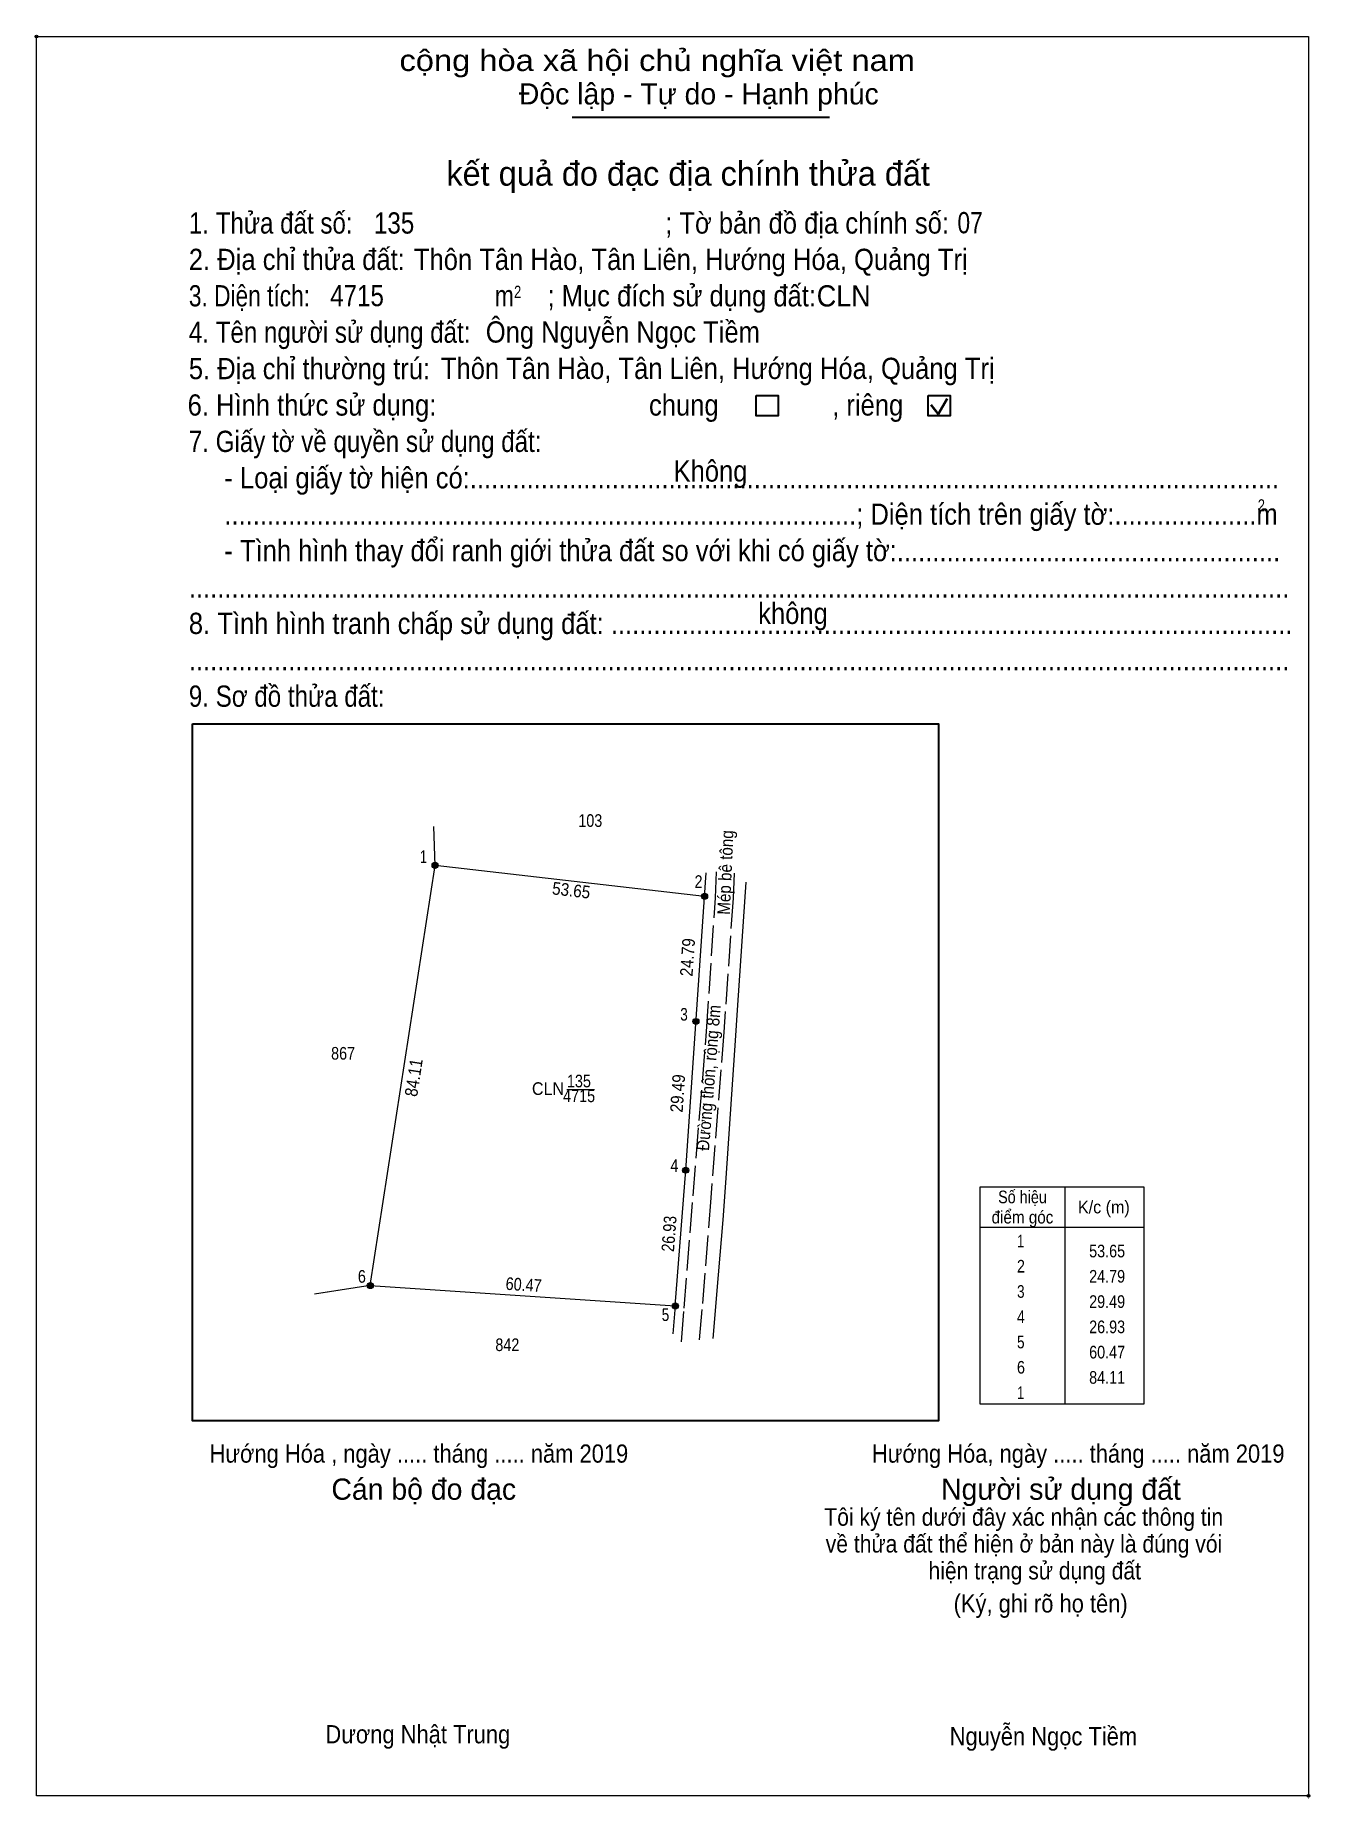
# Model space of a CAD drawing. Header units: metres. Extents: x 546833 to 548165, y 1838165 to 1838884.
# Drawn here: x 546832.7 to 547084.8, y 1838164.9 to 1838513.8 of the extents above; entities that cross this region are included whole.
import ezdxf
from ezdxf.enums import TextEntityAlignment as Align

# ---------------------------------------------------------------- set-up
doc = ezdxf.new("R2010")
doc.units = ezdxf.units.M
doc.header["$PDMODE"] = 32
doc.header["$PDSIZE"] = 0.5
doc.linetypes.add('LONG_DASHED', pattern=[7.5, 6, -1.5])
doc.linetypes.add('MEDIUM_DASHED', pattern=[4.5, 3, -1.5])
for name, color, linetype, lineweight in [('1', 7, 'MEDIUM_DASHED', 13), ('19', 7, 'Continuous', 13), ('63', 7, 'Continuous', 13)]:
    doc.layers.add(name, color=color, linetype=linetype, lineweight=lineweight)

msp = doc.modelspace()

# ---------------------------------------------------------------- texts
at = {"layer": '1'}
for s, width, p in [('103', 0.85, (546942.44, 1838357.19)), ('867', 0.85, (546893.54, 1838311.15)), ('CLN', 0.95, (546934.075, 1838304.17)), ('135', 0.85, (546940.19, 1838305.67)), ('4715', 0.85, (546940.23, 1838302.74)), ('842', 0.85, (546926.03, 1838253.5))]:
    msp.add_text(s, height=2.5, dxfattribs=dict(at, width=width)).set_placement(p, align=Align.CENTER)
at = {"layer": '19'}
for s, height, width, p in [('cộng hòa xã hội chủ nghĩa việt nam', 4.2, 1.15, (546904.69, 1838506.71)), ('cộng hòa xã hội chủ nghĩa việt nam', 4.2, 1.15, (546904.69, 1838506.71)), ('1. Thửa đất số:', 4.2, 0.85, (546863.03, 1838474.55)), ('1. Thửa đất số:', 4.2, 0.85, (546863.03, 1838474.55)), ('135', 4.2, 0.85, (546899.65, 1838474.55)), ('; Tờ bản đồ địa chính số:', 4.2, 0.9, (546957.25, 1838474.55)), ('; Tờ bản đồ địa chính số:', 4.2, 0.9, (546957.25, 1838474.55)), ('07', 4.2, 0.8, (547015.07, 1838474.61)), ('2. Địa chỉ thửa đất:', 4.2, 0.9, (546863.03, 1838467.35)), ('2. Địa chỉ thửa đất:', 4.2, 0.9, (546863.03, 1838467.35)), ('Thôn Tân Hào, Tân Liên, Hướng Hóa, Quảng Trị', 4.2, 0.9, (546907.55, 1838467.35)), ('3. Diện tích:', 4.2, 0.8, (546863.03, 1838460.15)), ('3. Diện tích:', 4.2, 0.8, (546863.03, 1838460.15)), ('4715', 4.2, 0.85, (546890.99, 1838460.19)), ('m', 4.2, 0.8, (546923.57, 1838460.15)), ('m', 4.2, 0.8, (546923.57, 1838460.15)), ('2', 2.4, 0.8, (546927.35, 1838461.83)), ('2', 2.4, 0.8, (546927.35, 1838461.83)), ('; Mục đích sử dụng đất:', 4.2, 0.9, (546933.97, 1838460.15)), ('; Mục đích sử dụng đất:', 4.2, 0.9, (546933.97, 1838460.15)), ('CLN', 4.2, 0.95, (546987.23, 1838460.13)), ('4. Tên người sử dụng đất:', 4.2, 0.85, (546863.03, 1838452.95)), ('4. Tên người sử dụng đất:', 4.2, 0.85, (546863.03, 1838452.95)), ('Ông Nguyễn Ngọc Tiềm', 4.2, 0.9, (546921.77, 1838452.99)), ('5. Địa chỉ thường trú:', 4.2, 0.9, (546863.03, 1838445.75)), ('5. Địa chỉ thường trú:', 4.2, 0.9, (546863.03, 1838445.75)), ('Thôn Tân Hào, Tân Liên, Hướng Hóa, Quảng Trị', 4.2, 0.9, (546912.89, 1838445.79)), ('6. Hình thức sử dụng:', 4.2, 0.9, (546862.79, 1838438.55)), ('6. Hình thức sử dụng:', 4.2, 0.9, (546862.79, 1838438.55)), ('chung                , riêng', 4.2, 0.9, (546954.05, 1838438.55)), ('chung                , riêng', 4.2, 0.9, (546954.05, 1838438.55)), ('7. Giấy tờ về quyền sử dụng đất:', 4.2, 0.85, (546863.03, 1838431.35)), ('7. Giấy tờ về quyền sử dụng đất:', 4.2, 0.85, (546863.03, 1838431.35)), ('     - Loại giấy tờ hiện có:..................................................................................................................', 4.2, 0.9, (546863.03, 1838424.15)), ('     - Loại giấy tờ hiện có:..................................................................................................................', 4.2, 0.9, (546863.03, 1838424.15)), ('Không', 4.2, 0.9, (546958.91, 1838425.49)), ('     .........................................................................................; Diện tích trên giấy tờ:....................m', 4.2, 0.9, (546863.03, 1838416.95)), ('     .........................................................................................; Diện tích trên giấy tờ:....................m', 4.2, 0.9, (546863.03, 1838416.95)), ('2', 2.4, 0.8, (547074.47, 1838419.59)), ('2', 2.4, 0.8, (547074.47, 1838419.59)), ('     - Tình hình thay đổi ranh giới thửa đất so với khi có giấy tờ:......................................................', 4.2, 0.9, (546863.03, 1838409.75)), ('...........................................................................................................................................................', 4.2, 0.9, (546863.03, 1838402.55)), ('không', 4.2, 0.9, (546975.65, 1838397.33)), ('không', 4.2, 0.9, (546975.65, 1838397.33)), ('8. Tình hình tranh chấp sử dụng đất: ................................................................................................', 4.2, 0.9, (546863.03, 1838395.35)), ('8. Tình hình tranh chấp sử dụng đất: ................................................................................................', 4.2, 0.9, (546863.03, 1838395.35)), ('...........................................................................................................................................................', 4.2, 0.9, (546863.03, 1838388.15)), ('...........................................................................................................................................................', 4.2, 0.9, (546863.03, 1838388.15)), ('9. Sơ đồ thửa đất:', 4.2, 0.85, (546863.03, 1838380.95)), ('9. Sơ đồ thửa đất:', 4.2, 0.85, (546863.03, 1838380.95)), ('Hướng Hóa , ngày ..... tháng ..... năm 2019', 3.6, 0.9, (546867.13, 1838231.43)), ('Hướng Hóa, ngày ..... tháng ..... năm 2019', 3.6, 0.9, (546998.15, 1838231.43)), ('(Ký, ghi rõ họ tên)', 3.6, 0.9, (547014.31, 1838201.79)), ('(Ký, ghi rõ họ tên)', 3.6, 0.9, (547014.31, 1838201.79)), ('Dương Nhật Trung', 3.6, 0.9, (546890.04, 1838175.91)), ('Nguyễn Ngọc Tiềm', 3.6, 0.9, (547013.53, 1838175.51))]:
    msp.add_text(s, height=height, dxfattribs=dict(at, width=width)).set_placement(p)
for s, p in [('Độc lập - Tự do - Hạnh phúc', (546928.31, 1838500.09)), ('Độc lập - Tự do - Hạnh phúc', (546928.31, 1838500.09)), ('Cán bộ đo đạc', (546891.23, 1838224.09)), ('Cán bộ đo đạc', (546891.23, 1838224.09)), ('Người sử dụng đất', (547011.83, 1838224.09)), ('Người sử dụng đất', (547011.83, 1838224.09))]:
    msp.add_text(s, height=4.2, dxfattribs=at).set_placement(p)
for s, height, p in [('kết quả đo đạc địa chính thửa đất', 4.8, (546961.8, 1838484.03)), ('kết quả đo đạc địa chính thửa đất', 4.8, (546961.8, 1838484.03)), ('.', 1.2, (547084.531, 1838164.95)), ('.', 1.2, (547084.531, 1838164.95))]:
    msp.add_text(s, height=height, dxfattribs=at).set_placement(p, align=Align.CENTER)
at = {"layer": '19', "width": 0.9}
for s, p in [('Tôi ký tên dưới đây xác nhận các thông tin', (547028.175, 1838218.95)), ('Tôi ký tên dưới đây xác nhận các thông tin', (547028.175, 1838218.95)), ('về thửa đất thể hiện ở bản này là đúng vói', (547028.225, 1838213.65)), ('về thửa đất thể hiện ở bản này là đúng vói', (547028.225, 1838213.65)), ('hiện trạng sử dụng đất', (547030.355, 1838208.33)), ('hiện trạng sử dụng đất', (547030.355, 1838208.33))]:
    msp.add_text(s, height=3.47, dxfattribs=at).set_placement(p, align=Align.CENTER)
at = {"layer": '63'}
for s, rotation, width, p in [('Mép bê tông', 87.455, 0.9, (546970.406, 1838348.12)), ('53.65', 353.418, 0.9, (546938.537, 1838343.422)), ('24.79', 86.044, 0.9, (546962.915, 1838331.309)), ('Đường thôn, rộng 8m', 85.346, 0.9, (546967.079, 1838307.454)), ('84.11', 81.233, 0.9, (546908.742, 1838307.414)), ('29.49', 86.072, 0.9, (546960.963, 1838304.394)), ('26.93', 85.634, 0.85, (546959.259, 1838276.61)), ('60.47', 356.188, 0.85, (546929.182, 1838265.396))]:
    msp.add_text(s, height=2.5, rotation=rotation, dxfattribs=dict(at, width=width)).set_placement(p, align=Align.CENTER)
for s, width, p in [(' 1', 0.75, (546910.13, 1838350.06)), (' 2', 0.85, (546964.64, 1838345.12)), (' 3', 0.8, (546961.72, 1838318.86)), (' 4', 0.85, (546959.86, 1838288.95)), ('53.65', 0.85, (547048.23, 1838272.04)), (' 6', 0.85, (546898.04, 1838267.02)), ('24.79', 0.85, (547048.23, 1838267.04)), ('29.49', 0.85, (547048.23, 1838262.04)), (' 5', 0.8, (546958.06, 1838259.45)), ('26.93', 0.85, (547048.23, 1838257.04)), ('60.47', 0.85, (547048.23, 1838252.04)), ('84.11', 0.85, (547048.23, 1838247.04))]:
    msp.add_text(s, height=2.5, dxfattribs=dict(at, width=width)).set_placement(p, align=Align.RIGHT)
for s, width, p in [('Số hiệu', 0.85, (547027.93, 1838282.74)), ('K/c (m)', 0.95, (547044.03, 1838280.74)), ('điểm góc', 0.9, (547027.93, 1838278.74)), (' 1', 0.75, (547027.225, 1838274.04)), (' 2', 0.85, (547027.23, 1838269.04)), (' 3', 0.8, (547027.23, 1838264.04)), (' 4', 0.85, (547027.225, 1838259.04)), (' 5', 0.8, (547027.23, 1838254.04)), (' 6', 0.85, (547027.23, 1838249.04)), (' 1', 0.75, (547027.225, 1838244.04))]:
    msp.add_text(s, height=2.5, dxfattribs=dict(at, width=width)).set_placement(p, align=Align.CENTER)

# ---------------------------------------------------------------- hatches: boundary and pattern name
at = {"layer": '63'}
for points in [[(546912.34, 1838349.58, 1), (546911.14, 1838349.58, 1)], [(546965.64, 1838343.43, 1), (546964.44, 1838343.43, 1)], [(546963.93, 1838318.7, 1), (546962.73, 1838318.7, 1)], [(546961.91, 1838289.28, 1), (546960.71, 1838289.28, 1)], [(546899.52, 1838266.45, 1), (546898.32, 1838266.45, 1)], [(546959.86, 1838262.43, 1), (546958.66, 1838262.43, 1)]]:
    msp.add_hatch(color=256, dxfattribs=at).paths.add_polyline_path(points)

# ---------------------------------------------------------------- linework, layer by layer
at = {"layer": '19', "lineweight": 25}
msp.add_line((546938.87, 1838497.57), (546989.75, 1838497.57), dxfattribs=at)
msp.add_line((546938.87, 1838497.57), (546989.75, 1838497.57), dxfattribs=at)
at = {"layer": '19', "lineweight": 35}
for p, q in [((547009.83, 1838440.69), (547011.27, 1838438.83)), ((547009.83, 1838440.69), (547011.27, 1838438.83)), ((547011.27, 1838438.83), (547013.01, 1838441.95)), ((547011.27, 1838438.83), (547013.01, 1838441.95))]:
    msp.add_line(p, q, dxfattribs=at)
at = {"layer": '19'}
for p, q in [((546911.74, 1838349.58), (546911.51, 1838357.25)), ((546898.92, 1838266.45), (546911.74, 1838349.58)), ((546965.04, 1838343.43), (546911.74, 1838349.58)), ((546898.92, 1838266.45), (546887.91, 1838264.78)), ((546898.92, 1838266.45), (546889.14, 1838264.97)), ((546898.92, 1838266.45), (546959.26, 1838262.43)), ((546959.26, 1838262.43), (546958.78, 1838256.89))]:
    msp.add_line(p, q, dxfattribs=at)
msp.add_lwpolyline([(546832.9, 1838513.53), (547084.5, 1838513.53), (547084.5, 1838165.53), (546832.9, 1838165.53)], close=True, dxfattribs=at)
msp.add_lwpolyline([(546832.9, 1838513.53), (547084.5, 1838513.53), (547084.5, 1838165.53), (546832.9, 1838165.53)], close=True, dxfattribs=at)
at = {"layer": '19', "lineweight": 25}
for points in [[(546975.28, 1838442.55), (546979.6, 1838442.55), (546979.6, 1838438.52), (546975.28, 1838438.52)], [(546975.28, 1838442.55), (546979.6, 1838442.55), (546979.6, 1838438.52), (546975.28, 1838438.52)], [(547009.27, 1838442.55), (547013.6, 1838442.55), (547013.6, 1838438.52), (547009.27, 1838438.52)], [(547009.27, 1838442.55), (547013.6, 1838442.55), (547013.6, 1838438.52), (547009.27, 1838438.52)], [(546863.75, 1838377.57), (547011.35, 1838377.57), (547011.35, 1838239.69), (546863.75, 1838239.69)], [(546863.75, 1838377.57), (547011.35, 1838377.57), (547011.35, 1838239.69), (546863.75, 1838239.69)]]:
    msp.add_lwpolyline(points, close=True, dxfattribs=at)
at = {"layer": '19'}
for points in [[(546959.26, 1838262.43), (546961.31, 1838289.28), (546965.36, 1838348.13)], [(546973.22, 1838346.28), (546971.56, 1838321.9), (546971.01, 1838313.92), (546970.29, 1838303.34), (546969.22, 1838287.7), (546968.66, 1838279.44), (546967.74, 1838268.59), (546966.68, 1838256.01)]]:
    msp.add_lwpolyline(points, dxfattribs=at)
at = {"layer": '19', "linetype": 'LONG_DASHED'}
for points in [[(546960.46, 1838255.36), (546961.01, 1838261.97), (546962.78, 1838284.19), (546965.43, 1838316.74), (546967.19, 1838343.15), (546967.39, 1838348.29)], [(546970.9, 1838348.04), (546970.68, 1838343.09), (546968.87, 1838316.58), (546966.29, 1838283.84), (546964.53, 1838261.73), (546963.97, 1838255.39)]]:
    msp.add_lwpolyline(points, dxfattribs=at)
at = {"layer": '19'}
for p in [(546832.9, 1838513.53), (547084.5, 1838165.53)]:
    msp.add_point(p, dxfattribs=at)
at = {"layer": '63'}
for p, q in [((546937.8, 1838305.27), (546943.27, 1838305.27)), ((547036.33, 1838285.99), (547036.33, 1838242.99)), ((547036.33, 1838285.99), (547036.33, 1838242.99)), ((547019.53, 1838277.99), (547051.93, 1838277.99))]:
    msp.add_line(p, q, dxfattribs=at)
msp.add_lwpolyline([(547019.53, 1838285.99), (547051.93, 1838285.99), (547051.93, 1838242.99), (547019.53, 1838242.99)], close=True, dxfattribs=at)
for centre in [(546911.74, 1838349.58), (546965.04, 1838343.43), (546963.33, 1838318.7), (546961.31, 1838289.28), (546898.92, 1838266.45), (546959.26, 1838262.43)]:
    msp.add_circle(centre, 0.6, dxfattribs=at)

msp.set_redraw_order([(e.dxf.handle, doc.entitydb.next_handle()) for e in msp.query("TEXT MTEXT ATTDEF DIMENSION ARC_DIMENSION")])  # texts and dimensions are drawn at this point

doc.saveas('drawing.dxf')
